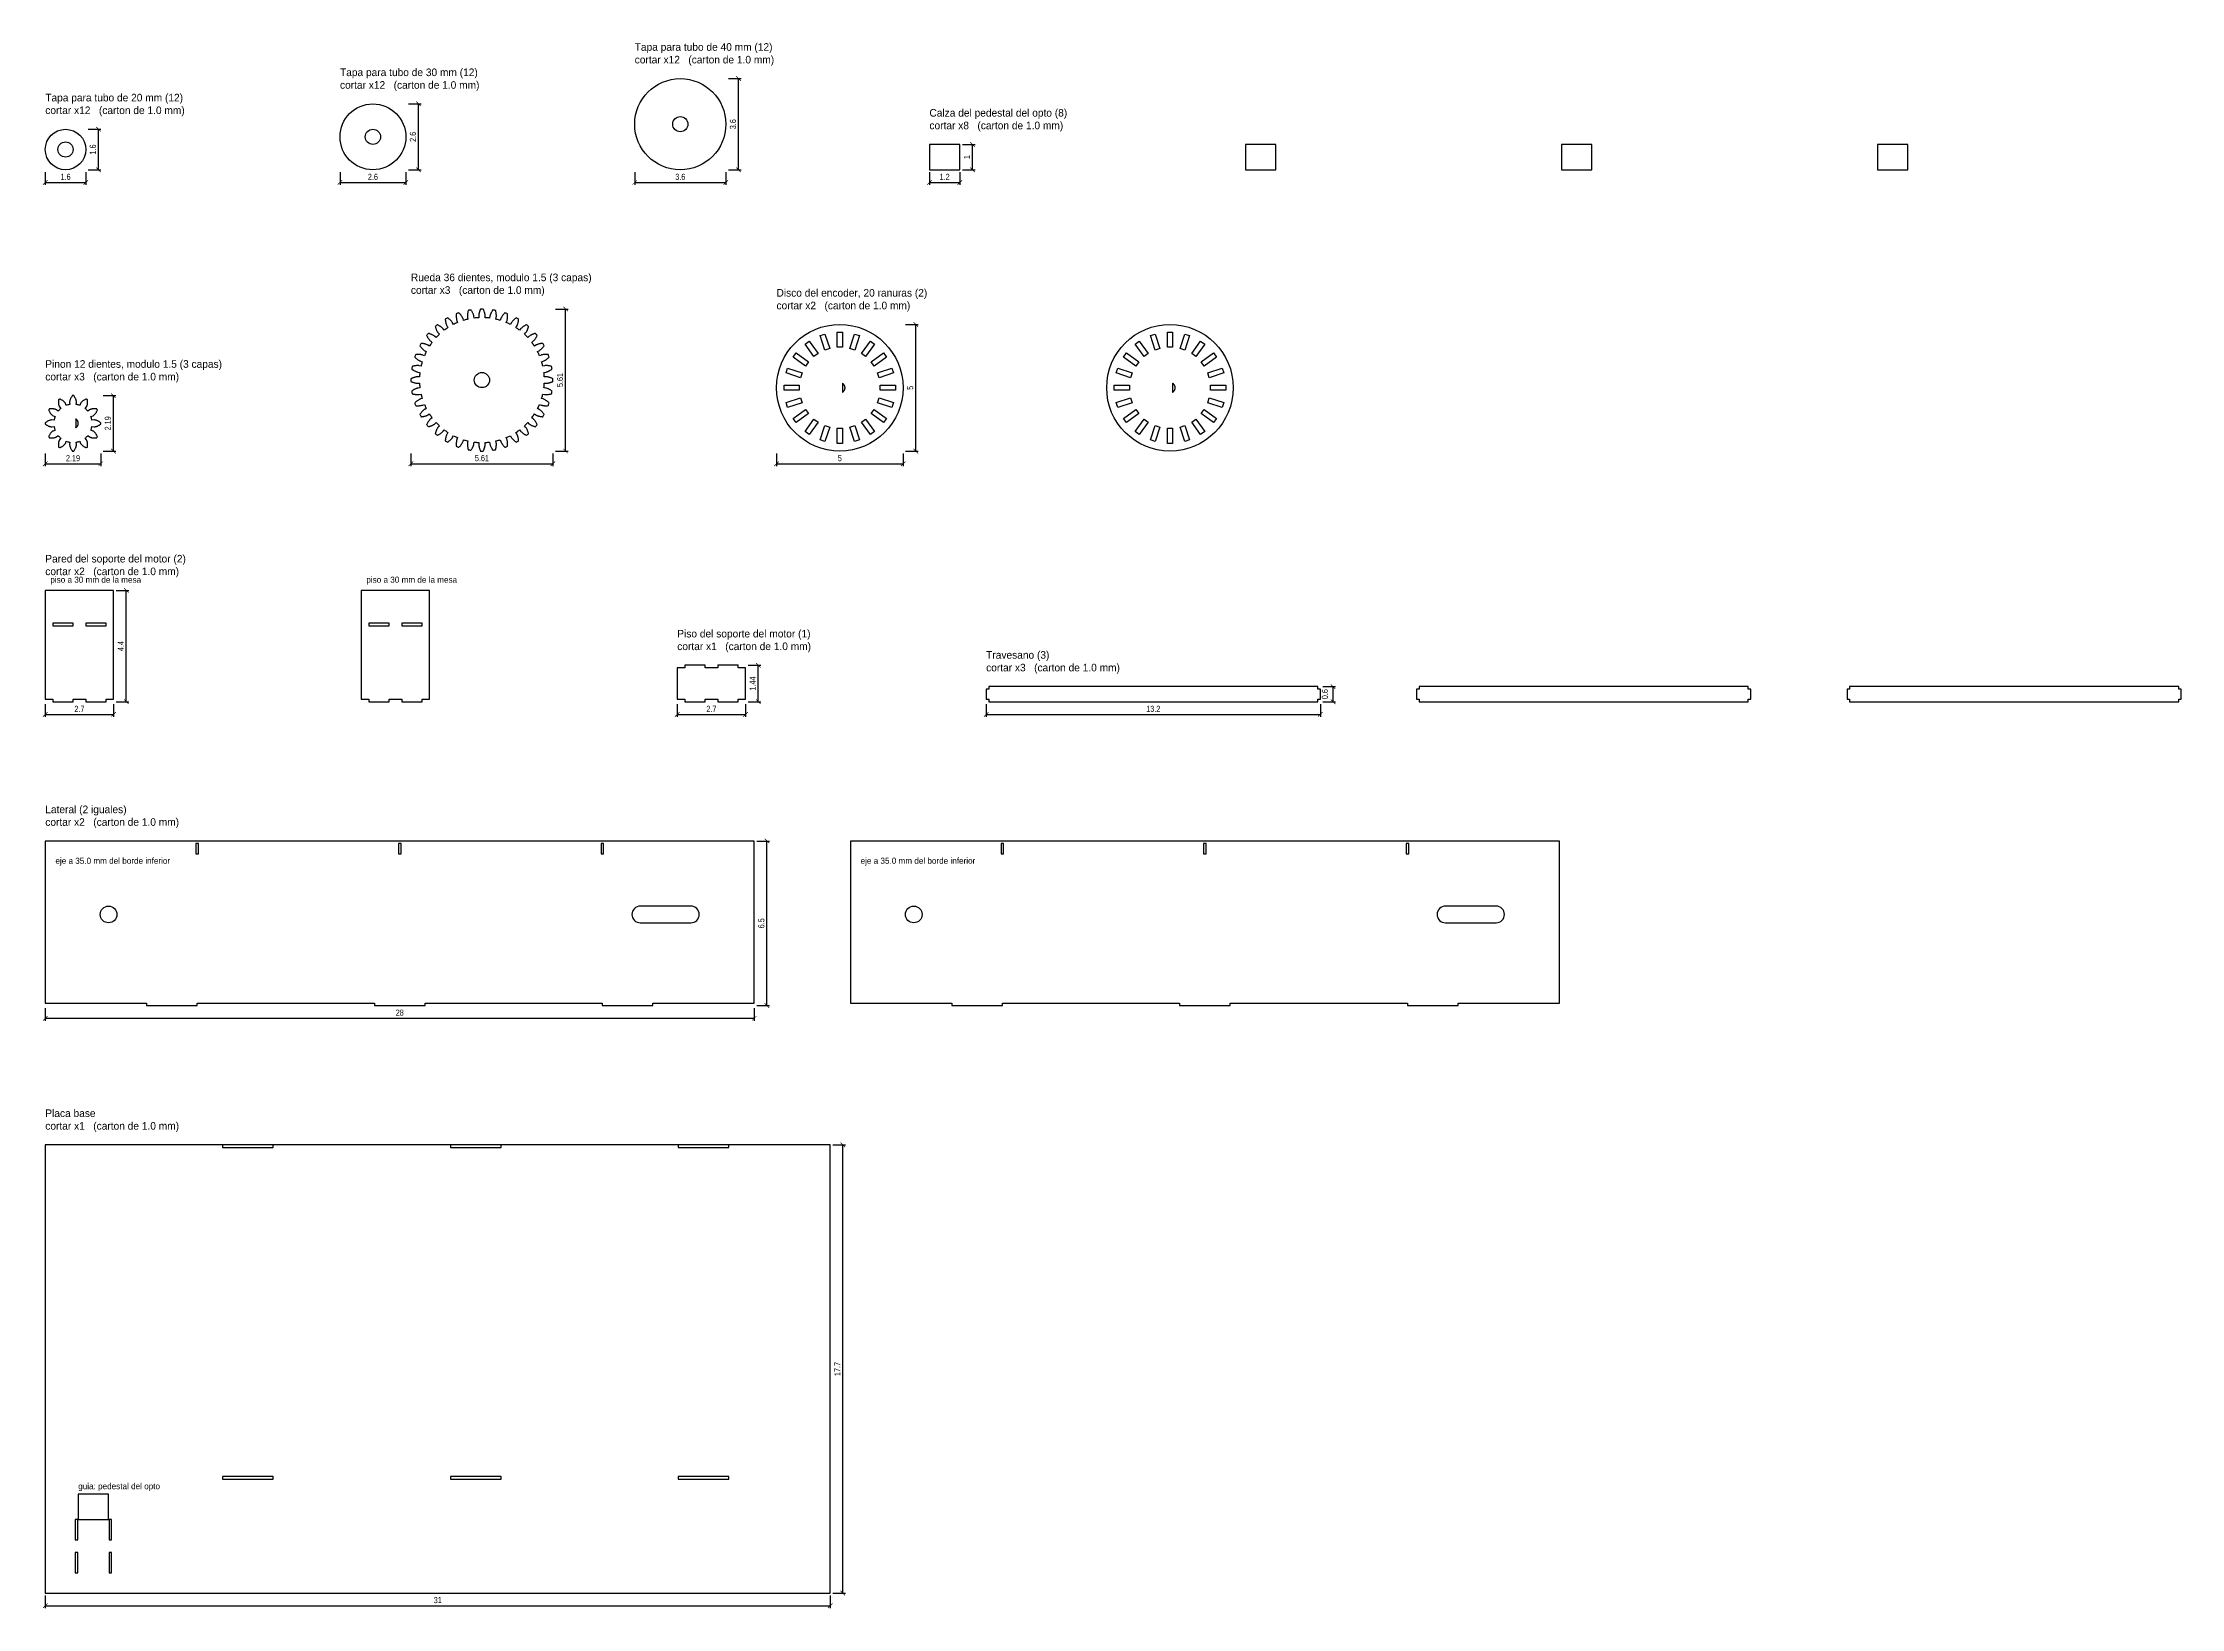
# Model space of a CAD drawing. Header units: centimetres. Extents: x 1.1 to 85.6, y 0.6 to 62.4.
import ezdxf

# ---------------------------------------------------------------- set-up
doc = ezdxf.new("R2010")
doc.units = ezdxf.units.CM
doc.layers.add('CORTE', color=1, linetype='Continuous')
doc.layers.add('ETIQUETA', color=5, linetype='Continuous')
doc.styles.add('OpenSansCondensed-Light', font='OpenSansCondensed-Light.ttf')
doc.dimstyles.new('EZDXF', dxfattribs={"dimtxt": 0.25, "dimasz": 0.175, "dimexe": 0.375, "dimexo": 0.125, "dimgap": 0.1, "dimtad": 1, "dimlfac": 100, "dimzin": 12, "dimdsep": 46, "dimtxsty": 'OpenSansCondensed-Light', "dimblk": 'ARCHTICK', "dimcen": 2.5, "dimazin": 3, "dimtfac": 0.5, "dimtmove": 2, "dimatfit": 3, "dimarcsym": 0})

msp = doc.modelspace()

# ---------------------------------------------------------------- texts
at = {"layer": 'ETIQUETA'}
for s, height, p in [('Tapa para tubo de 40 mm (12)', 0.3, (24.48, 62.11)), ('cortar x12   (carton de 1.0 mm)', 0.3, (24.48, 61.61)), ('Tapa para tubo de 30 mm (12)', 0.3, (12.84, 61.11)), ('cortar x12   (carton de 1.0 mm)', 0.3, (12.84, 60.61)), ('Tapa para tubo de 20 mm (12)', 0.3, (1.2, 60.11)), ('cortar x12   (carton de 1.0 mm)', 0.3, (1.2, 59.61)), ('cortar x8   (carton de 1.0 mm)', 0.3, (36.12, 59.01)), ('Calza del pedestal del opto (8)', 0.3, (36.12, 59.51)), ('Rueda 36 dientes, modulo 1.5 (3 capas)', 0.3, (15.64, 53.01)), ('cortar x3   (carton de 1.0 mm)', 0.3, (15.64, 52.51)), ('Disco del encoder, 20 ranuras (2)', 0.3, (30.08, 52.4)), ('cortar x2   (carton de 1.0 mm)', 0.3, (30.08, 51.9)), ('Pinon 12 dientes, modulo 1.5 (3 capas)', 0.3, (1.2, 49.59)), ('cortar x3   (carton de 1.0 mm)', 0.3, (1.2, 49.09)), ('cortar x2   (carton de 1.0 mm)', 0.3, (1.2, 41.4)), ('Pared del soporte del motor (2)', 0.3, (1.2, 41.9)), ('piso a 30 mm de la mesa', 0.24, (1.4, 41.1)), ('piso a 30 mm de la mesa', 0.24, (13.88, 41.1)), ('Piso del soporte del motor (1)', 0.3, (26.16, 38.94)), ('cortar x1   (carton de 1.0 mm)', 0.3, (26.16, 38.44)), ('Travesano (3)', 0.3, (38.36, 38.1)), ('cortar x3   (carton de 1.0 mm)', 0.3, (38.36, 37.6)), ('Lateral (2 iguales)', 0.3, (1.2, 32)), ('cortar x2   (carton de 1.0 mm)', 0.3, (1.2, 31.5)), ('eje a 35.0 mm del borde inferior', 0.24, (1.6, 30)), ('eje a 35.0 mm del borde inferior', 0.24, (33.4, 30)), ('Placa base', 0.3, (1.2, 20)), ('cortar x1   (carton de 1.0 mm)', 0.3, (1.2, 19.5)), ('guia: pedestal del opto', 0.24, (2.5, 5.3))]:
    msp.add_text(s, height=height, dxfattribs=at).set_placement(p)

# ---------------------------------------------------------------- blocks, each defined once
blk = doc.blocks.new('_ARCHTICK')
at = {"color": 0, "linetype": 'ByBlock', "const_width": 0.15}
blk.add_lwpolyline([(-0.5, -0.5), (0.5, 0.5)], dxfattribs=at)

# ---------------------------------------------------------------- dimensions: what is measured, and where the dimension line sits
at = {"layer": 'ETIQUETA'}
for base, p1, p2 in [((28.58, 57.41), (28.08, 57.41), (28.08, 61.01)), ((15.94, 57.41), (15.44, 57.41), (15.44, 60.01)), ((3.3, 57.41), (2.8, 57.41), (2.8, 59.01)), ((37.82, 57.41), (37.32, 57.41), (37.32, 58.41)), ((21.75, 46.3), (21.25, 46.3), (21.25, 51.91)), ((35.58, 46.3), (35.08, 46.3), (35.08, 51.3)), ((3.89, 46.3), (3.39, 46.3), (3.39, 48.49)), ((4.4, 36.4), (3.9, 36.4), (3.9, 40.8)), ((29.36, 36.4), (28.86, 36.4), (28.86, 37.84)), ((52.06, 36.4), (51.56, 36.4), (51.56, 37)), ((29.7, 24.4), (29.2, 24.4), (29.2, 30.9)), ((32.7, 1.2), (32.2, 1.2), (32.2, 18.9))]:
    msp.add_linear_dim(base=base, p1=p1, p2=p2, angle=90, dimstyle='EZDXF', override={"dimtxt": 0.24, "dimasz": 0.18, "dimexe": 0.1, "dimexo": 0.1, "dimdec": 2, "dimlfac": 1, "dimzin": 8}, dxfattribs=at).render()
for base, p1, p2 in [((1.2, 56.91), (1.2, 57.41), (2.8, 57.41)), ((12.84, 56.91), (12.84, 57.41), (15.44, 57.41)), ((24.48, 56.91), (24.48, 57.41), (28.08, 57.41)), ((36.12, 56.91), (36.12, 57.41), (37.32, 57.41)), ((1.2, 45.8), (1.2, 46.3), (3.39, 46.3)), ((15.64, 45.8), (15.64, 46.3), (21.25, 46.3)), ((30.08, 45.8), (30.08, 46.3), (35.08, 46.3)), ((1.2, 35.9), (1.2, 36.4), (3.9, 36.4)), ((26.16, 35.9), (26.16, 36.4), (28.86, 36.4)), ((38.36, 35.9), (38.36, 36.4), (51.56, 36.4)), ((1.2, 23.9), (1.2, 24.4), (29.2, 24.4)), ((1.2, 0.7), (1.2, 1.2), (32.2, 1.2))]:
    msp.add_linear_dim(base=base, p1=p1, p2=p2, dimstyle='EZDXF', override={"dimtxt": 0.24, "dimasz": 0.18, "dimexe": 0.1, "dimexo": 0.1, "dimdec": 2, "dimlfac": 1, "dimzin": 8}, dxfattribs=at).render()

# ---------------------------------------------------------------- linework, layer by layer
at = {"layer": 'CORTE'}
for points in [[(36.12, 57.41), (37.32, 57.41), (37.32, 58.41), (36.12, 58.41)], [(48.6, 57.41), (49.8, 57.41), (49.8, 58.41), (48.6, 58.41)], [(61.08, 57.41), (62.28, 57.41), (62.28, 58.41), (61.08, 58.41)], [(73.56, 57.41), (74.76, 57.41), (74.76, 58.41), (73.56, 58.41)], [(20.979, 48.977), (20.998, 48.977), (21.017, 48.979), (21.037, 48.982), (21.056, 48.985), (21.075, 48.99), (21.095, 48.994), (21.114, 49), (21.133, 49.005), (21.153, 49.012), (21.172, 49.018), (21.191, 49.026), (21.211, 49.033), (21.23, 49.041), (21.249, 49.05), (21.25, 49.077), (21.25, 49.105), (21.25, 49.133), (21.249, 49.16), (21.23, 49.169), (21.211, 49.177), (21.191, 49.184), (21.172, 49.192), (21.153, 49.198), (21.133, 49.205), (21.114, 49.21), (21.095, 49.216), (21.075, 49.22), (21.056, 49.225), (21.037, 49.228), (21.017, 49.231), (20.998, 49.233), (20.979, 49.233), (20.909, 49.23), (20.907, 49.266), (20.905, 49.302), (20.901, 49.338), (20.898, 49.374), (20.894, 49.41), (20.963, 49.419), (20.982, 49.423), (21, 49.428), (21.019, 49.434), (21.037, 49.441), (21.055, 49.448), (21.074, 49.456), (21.092, 49.465), (21.11, 49.474), (21.128, 49.483), (21.146, 49.493), (21.164, 49.504), (21.181, 49.515), (21.199, 49.526), (21.216, 49.538), (21.212, 49.565), (21.207, 49.592), (21.202, 49.619), (21.197, 49.646), (21.177, 49.651), (21.156, 49.656), (21.136, 49.66), (21.116, 49.664), (21.095, 49.667), (21.075, 49.67), (21.055, 49.672), (21.035, 49.674), (21.015, 49.675), (20.996, 49.676), (20.976, 49.676), (20.956, 49.676), (20.937, 49.674), (20.918, 49.671), (20.85, 49.656), (20.842, 49.691), (20.833, 49.726), (20.824, 49.761), (20.814, 49.796), (20.803, 49.831), (20.87, 49.851), (20.888, 49.858), (20.905, 49.867), (20.922, 49.876), (20.939, 49.886), (20.956, 49.896), (20.973, 49.907), (20.989, 49.919), (21.005, 49.931), (21.021, 49.943), (21.037, 49.956), (21.053, 49.97), (21.069, 49.984), (21.084, 49.998), (21.099, 50.012), (21.09, 50.038), (21.081, 50.064), (21.071, 50.09), (21.061, 50.116), (21.04, 50.117), (21.019, 50.118), (20.999, 50.119), (20.978, 50.119), (20.958, 50.119), (20.937, 50.118), (20.917, 50.117), (20.897, 50.115), (20.877, 50.113), (20.858, 50.11), (20.838, 50.107), (20.819, 50.103), (20.8, 50.098), (20.782, 50.092), (20.718, 50.065), (20.704, 50.098), (20.689, 50.131), (20.674, 50.164), (20.658, 50.197), (20.642, 50.229), (20.704, 50.261), (20.72, 50.271), (20.736, 50.282), (20.751, 50.294), (20.766, 50.307), (20.781, 50.32), (20.795, 50.334), (20.809, 50.348), (20.823, 50.363), (20.837, 50.378), (20.85, 50.394), (20.863, 50.409), (20.876, 50.426), (20.889, 50.442), (20.901, 50.459), (20.888, 50.483), (20.874, 50.508), (20.86, 50.531), (20.846, 50.555), (20.825, 50.553), (20.804, 50.55), (20.784, 50.547), (20.763, 50.544), (20.743, 50.54), (20.723, 50.535), (20.704, 50.531), (20.684, 50.526), (20.665, 50.52), (20.646, 50.514), (20.628, 50.507), (20.61, 50.5), (20.592, 50.492), (20.575, 50.483), (20.517, 50.445), (20.497, 50.476), (20.477, 50.505), (20.456, 50.535), (20.435, 50.564), (20.413, 50.593), (20.469, 50.635), (20.483, 50.648), (20.496, 50.662), (20.509, 50.677), (20.522, 50.692), (20.534, 50.707), (20.546, 50.723), (20.557, 50.74), (20.568, 50.757), (20.579, 50.774), (20.59, 50.792), (20.6, 50.81), (20.61, 50.828), (20.62, 50.846), (20.629, 50.865), (20.611, 50.887), (20.594, 50.908), (20.576, 50.929), (20.558, 50.95), (20.538, 50.944), (20.518, 50.938), (20.498, 50.931), (20.478, 50.924), (20.459, 50.917), (20.44, 50.909), (20.422, 50.901), (20.404, 50.893), (20.386, 50.884), (20.368, 50.875), (20.351, 50.865), (20.335, 50.855), (20.319, 50.844), (20.304, 50.832), (20.253, 50.785), (20.228, 50.811), (20.203, 50.837), (20.177, 50.863), (20.151, 50.888), (20.125, 50.913), (20.172, 50.964), (20.184, 50.979), (20.195, 50.995), (20.205, 51.011), (20.215, 51.028), (20.224, 51.046), (20.233, 51.064), (20.241, 51.082), (20.249, 51.1), (20.257, 51.119), (20.264, 51.138), (20.271, 51.158), (20.278, 51.178), (20.284, 51.198), (20.29, 51.218), (20.269, 51.236), (20.248, 51.254), (20.227, 51.271), (20.205, 51.289), (20.186, 51.28), (20.168, 51.27), (20.15, 51.26), (20.132, 51.25), (20.114, 51.239), (20.097, 51.228), (20.08, 51.217), (20.063, 51.206), (20.047, 51.194), (20.032, 51.182), (20.017, 51.169), (20.002, 51.156), (19.988, 51.143), (19.975, 51.129), (19.933, 51.073), (19.904, 51.095), (19.875, 51.116), (19.845, 51.137), (19.816, 51.157), (19.785, 51.177), (19.823, 51.235), (19.832, 51.252), (19.84, 51.27), (19.847, 51.288), (19.854, 51.306), (19.86, 51.325), (19.866, 51.344), (19.871, 51.364), (19.875, 51.383), (19.88, 51.403), (19.884, 51.423), (19.887, 51.444), (19.89, 51.464), (19.893, 51.485), (19.895, 51.506), (19.871, 51.52), (19.848, 51.534), (19.823, 51.548), (19.799, 51.561), (19.782, 51.549), (19.766, 51.536), (19.749, 51.523), (19.734, 51.51), (19.718, 51.497), (19.703, 51.483), (19.688, 51.469), (19.674, 51.455), (19.66, 51.441), (19.647, 51.426), (19.634, 51.411), (19.622, 51.396), (19.611, 51.38), (19.601, 51.364), (19.569, 51.302), (19.537, 51.318), (19.504, 51.334), (19.471, 51.349), (19.438, 51.364), (19.405, 51.378), (19.432, 51.442), (19.438, 51.46), (19.443, 51.479), (19.447, 51.498), (19.45, 51.518), (19.453, 51.537), (19.455, 51.557), (19.457, 51.577), (19.458, 51.597), (19.459, 51.618), (19.459, 51.638), (19.459, 51.659), (19.458, 51.679), (19.457, 51.7), (19.456, 51.721), (19.43, 51.731), (19.404, 51.741), (19.378, 51.75), (19.352, 51.759), (19.338, 51.744), (19.324, 51.729), (19.31, 51.713), (19.296, 51.697), (19.283, 51.681), (19.271, 51.665), (19.259, 51.649), (19.247, 51.633), (19.236, 51.616), (19.226, 51.599), (19.216, 51.582), (19.207, 51.565), (19.198, 51.548), (19.191, 51.53), (19.171, 51.463), (19.136, 51.474), (19.101, 51.484), (19.066, 51.493), (19.031, 51.502), (18.996, 51.51), (19.011, 51.578), (19.014, 51.597), (19.016, 51.616), (19.016, 51.636), (19.016, 51.656), (19.015, 51.675), (19.014, 51.695), (19.012, 51.715), (19.01, 51.735), (19.007, 51.755), (19.004, 51.776), (19, 51.796), (18.996, 51.816), (18.991, 51.837), (18.986, 51.857), (18.959, 51.862), (18.932, 51.867), (18.905, 51.872), (18.878, 51.876), (18.866, 51.859), (18.855, 51.841), (18.844, 51.824), (18.833, 51.806), (18.823, 51.788), (18.814, 51.77), (18.805, 51.752), (18.796, 51.734), (18.788, 51.715), (18.781, 51.697), (18.774, 51.679), (18.768, 51.66), (18.763, 51.642), (18.759, 51.623), (18.75, 51.554), (18.714, 51.558), (18.678, 51.561), (18.642, 51.565), (18.606, 51.567), (18.57, 51.569), (18.573, 51.639), (18.573, 51.658), (18.571, 51.677), (18.568, 51.697), (18.565, 51.716), (18.56, 51.735), (18.556, 51.755), (18.55, 51.774), (18.545, 51.793), (18.538, 51.813), (18.532, 51.832), (18.524, 51.851), (18.517, 51.871), (18.509, 51.89), (18.5, 51.909), (18.473, 51.91), (18.445, 51.91), (18.417, 51.91), (18.39, 51.909), (18.381, 51.89), (18.373, 51.871), (18.366, 51.851), (18.358, 51.832), (18.352, 51.813), (18.345, 51.793), (18.34, 51.774), (18.334, 51.755), (18.33, 51.735), (18.325, 51.716), (18.322, 51.697), (18.319, 51.677), (18.317, 51.658), (18.317, 51.639), (18.32, 51.569), (18.284, 51.567), (18.248, 51.565), (18.212, 51.561), (18.176, 51.558), (18.14, 51.554), (18.131, 51.623), (18.127, 51.642), (18.122, 51.66), (18.116, 51.679), (18.109, 51.697), (18.102, 51.715), (18.094, 51.734), (18.085, 51.752), (18.076, 51.77), (18.067, 51.788), (18.057, 51.806), (18.046, 51.824), (18.035, 51.841), (18.024, 51.859), (18.012, 51.876), (17.985, 51.872), (17.958, 51.867), (17.931, 51.862), (17.904, 51.857), (17.899, 51.837), (17.894, 51.816), (17.89, 51.796), (17.886, 51.776), (17.883, 51.755), (17.88, 51.735), (17.878, 51.715), (17.876, 51.695), (17.875, 51.675), (17.874, 51.656), (17.874, 51.636), (17.874, 51.616), (17.876, 51.597), (17.879, 51.578), (17.894, 51.51), (17.859, 51.502), (17.824, 51.493), (17.789, 51.484), (17.754, 51.474), (17.719, 51.463), (17.699, 51.53), (17.692, 51.548), (17.683, 51.565), (17.674, 51.582), (17.664, 51.599), (17.654, 51.616), (17.643, 51.633), (17.631, 51.649), (17.619, 51.665), (17.607, 51.681), (17.594, 51.697), (17.58, 51.713), (17.566, 51.729), (17.552, 51.744), (17.538, 51.759), (17.512, 51.75), (17.486, 51.741), (17.46, 51.731), (17.434, 51.721), (17.433, 51.7), (17.432, 51.679), (17.431, 51.659), (17.431, 51.638), (17.431, 51.618), (17.432, 51.597), (17.433, 51.577), (17.435, 51.557), (17.437, 51.537), (17.44, 51.518), (17.443, 51.498), (17.447, 51.479), (17.452, 51.46), (17.458, 51.442), (17.485, 51.378), (17.452, 51.364), (17.419, 51.349), (17.386, 51.334), (17.353, 51.318), (17.321, 51.302), (17.289, 51.364), (17.279, 51.38), (17.268, 51.396), (17.256, 51.411), (17.243, 51.426), (17.23, 51.441), (17.216, 51.455), (17.202, 51.469), (17.187, 51.483), (17.172, 51.497), (17.156, 51.51), (17.141, 51.523), (17.124, 51.536), (17.108, 51.549), (17.091, 51.561), (17.067, 51.548), (17.043, 51.534), (17.019, 51.52), (16.995, 51.506), (16.997, 51.485), (17, 51.464), (17.003, 51.444), (17.006, 51.423), (17.01, 51.403), (17.015, 51.383), (17.019, 51.364), (17.024, 51.344), (17.03, 51.325), (17.036, 51.306), (17.043, 51.288), (17.05, 51.27), (17.058, 51.252), (17.067, 51.235), (17.105, 51.177), (17.074, 51.157), (17.045, 51.137), (17.015, 51.116), (16.986, 51.095), (16.957, 51.073), (16.915, 51.129), (16.902, 51.143), (16.888, 51.156), (16.873, 51.169), (16.858, 51.182), (16.843, 51.194), (16.827, 51.206), (16.81, 51.217), (16.793, 51.228), (16.776, 51.239), (16.758, 51.25), (16.74, 51.26), (16.722, 51.27), (16.704, 51.28), (16.685, 51.289), (16.663, 51.271), (16.642, 51.254), (16.621, 51.236), (16.6, 51.218), (16.606, 51.198), (16.612, 51.178), (16.619, 51.158), (16.626, 51.138), (16.633, 51.119), (16.641, 51.1), (16.649, 51.082), (16.657, 51.064), (16.666, 51.046), (16.675, 51.028), (16.685, 51.011), (16.695, 50.995), (16.706, 50.979), (16.718, 50.964), (16.765, 50.913), (16.739, 50.888), (16.713, 50.863), (16.687, 50.837), (16.662, 50.811), (16.637, 50.785), (16.586, 50.832), (16.571, 50.844), (16.555, 50.855), (16.539, 50.865), (16.522, 50.875), (16.504, 50.884), (16.486, 50.893), (16.468, 50.901), (16.45, 50.909), (16.431, 50.917), (16.412, 50.924), (16.392, 50.931), (16.372, 50.938), (16.352, 50.944), (16.332, 50.95), (16.314, 50.929), (16.296, 50.908), (16.279, 50.887), (16.261, 50.865), (16.27, 50.846), (16.28, 50.828), (16.29, 50.81), (16.3, 50.792), (16.311, 50.774), (16.322, 50.757), (16.333, 50.74), (16.344, 50.723), (16.356, 50.707), (16.368, 50.692), (16.381, 50.677), (16.394, 50.662), (16.407, 50.648), (16.421, 50.635), (16.477, 50.593), (16.455, 50.564), (16.434, 50.535), (16.413, 50.505), (16.393, 50.476), (16.373, 50.445), (16.315, 50.483), (16.298, 50.492), (16.28, 50.5), (16.262, 50.507), (16.244, 50.514), (16.225, 50.52), (16.206, 50.526), (16.186, 50.531), (16.167, 50.535), (16.147, 50.54), (16.127, 50.544), (16.106, 50.547), (16.086, 50.55), (16.065, 50.553), (16.044, 50.555), (16.03, 50.531), (16.016, 50.508), (16.002, 50.483), (15.989, 50.459), (16.001, 50.442), (16.014, 50.426), (16.027, 50.409), (16.04, 50.394), (16.053, 50.378), (16.067, 50.363), (16.081, 50.348), (16.095, 50.334), (16.109, 50.32), (16.124, 50.307), (16.139, 50.294), (16.154, 50.282), (16.17, 50.271), (16.186, 50.261), (16.248, 50.229), (16.232, 50.197), (16.216, 50.164), (16.201, 50.131), (16.186, 50.098), (16.172, 50.065), (16.108, 50.092), (16.09, 50.098), (16.071, 50.103), (16.052, 50.107), (16.032, 50.11), (16.013, 50.113), (15.993, 50.115), (15.973, 50.117), (15.953, 50.118), (15.932, 50.119), (15.912, 50.119), (15.891, 50.119), (15.871, 50.118), (15.85, 50.117), (15.829, 50.116), (15.819, 50.09), (15.809, 50.064), (15.8, 50.038), (15.791, 50.012), (15.806, 49.998), (15.821, 49.984), (15.837, 49.97), (15.853, 49.956), (15.869, 49.943), (15.885, 49.931), (15.901, 49.919), (15.917, 49.907), (15.934, 49.896), (15.951, 49.886), (15.968, 49.876), (15.985, 49.867), (16.002, 49.858), (16.02, 49.851), (16.087, 49.831), (16.076, 49.796), (16.066, 49.761), (16.057, 49.726), (16.048, 49.691), (16.04, 49.656), (15.972, 49.671), (15.953, 49.674), (15.934, 49.676), (15.914, 49.676), (15.894, 49.676), (15.875, 49.675), (15.855, 49.674), (15.835, 49.672), (15.815, 49.67), (15.795, 49.667), (15.774, 49.664), (15.754, 49.66), (15.734, 49.656), (15.713, 49.651), (15.693, 49.646), (15.688, 49.619), (15.683, 49.592), (15.678, 49.565), (15.674, 49.538), (15.691, 49.526), (15.709, 49.515), (15.726, 49.504), (15.744, 49.493), (15.762, 49.483), (15.78, 49.474), (15.798, 49.465), (15.816, 49.456), (15.835, 49.448), (15.853, 49.441), (15.871, 49.434), (15.89, 49.428), (15.908, 49.423), (15.927, 49.419), (15.996, 49.41), (15.992, 49.374), (15.989, 49.338), (15.985, 49.302), (15.983, 49.266), (15.981, 49.23), (15.911, 49.233), (15.892, 49.233), (15.873, 49.231), (15.853, 49.228), (15.834, 49.225), (15.815, 49.22), (15.795, 49.216), (15.776, 49.21), (15.757, 49.205), (15.737, 49.198), (15.718, 49.192), (15.699, 49.184), (15.679, 49.177), (15.66, 49.169), (15.641, 49.16), (15.64, 49.133), (15.64, 49.105), (15.64, 49.077), (15.641, 49.05), (15.66, 49.041), (15.679, 49.033), (15.699, 49.026), (15.718, 49.018), (15.737, 49.012), (15.757, 49.005), (15.776, 49), (15.795, 48.994), (15.815, 48.99), (15.834, 48.985), (15.853, 48.982), (15.873, 48.979), (15.892, 48.977), (15.911, 48.977), (15.981, 48.98), (15.983, 48.944), (15.985, 48.908), (15.989, 48.872), (15.992, 48.836), (15.996, 48.8), (15.927, 48.791), (15.908, 48.787), (15.89, 48.782), (15.871, 48.776), (15.853, 48.769), (15.835, 48.762), (15.816, 48.754), (15.798, 48.745), (15.78, 48.736), (15.762, 48.727), (15.744, 48.717), (15.726, 48.706), (15.709, 48.695), (15.691, 48.684), (15.674, 48.672), (15.678, 48.645), (15.683, 48.618), (15.688, 48.591), (15.693, 48.564), (15.713, 48.559), (15.734, 48.554), (15.754, 48.55), (15.774, 48.546), (15.795, 48.543), (15.815, 48.54), (15.835, 48.538), (15.855, 48.536), (15.875, 48.535), (15.894, 48.534), (15.914, 48.534), (15.934, 48.534), (15.953, 48.536), (15.972, 48.539), (16.04, 48.554), (16.048, 48.519), (16.057, 48.484), (16.066, 48.449), (16.076, 48.414), (16.087, 48.379), (16.02, 48.359), (16.002, 48.352), (15.985, 48.343), (15.968, 48.334), (15.951, 48.324), (15.934, 48.314), (15.917, 48.303), (15.901, 48.291), (15.885, 48.279), (15.869, 48.267), (15.853, 48.254), (15.837, 48.24), (15.821, 48.226), (15.806, 48.212), (15.791, 48.198), (15.8, 48.172), (15.809, 48.146), (15.819, 48.12), (15.829, 48.094), (15.85, 48.093), (15.871, 48.092), (15.891, 48.091), (15.912, 48.091), (15.932, 48.091), (15.953, 48.092), (15.973, 48.093), (15.993, 48.095), (16.013, 48.097), (16.032, 48.1), (16.052, 48.103), (16.071, 48.107), (16.09, 48.112), (16.108, 48.118), (16.172, 48.145), (16.186, 48.112), (16.201, 48.079), (16.216, 48.046), (16.232, 48.013), (16.248, 47.981), (16.186, 47.949), (16.17, 47.939), (16.154, 47.928), (16.139, 47.916), (16.124, 47.903), (16.109, 47.89), (16.095, 47.876), (16.081, 47.862), (16.067, 47.847), (16.053, 47.832), (16.04, 47.816), (16.027, 47.801), (16.014, 47.784), (16.001, 47.768), (15.989, 47.751), (16.002, 47.727), (16.016, 47.703), (16.03, 47.679), (16.044, 47.655), (16.065, 47.657), (16.086, 47.66), (16.106, 47.663), (16.127, 47.666), (16.147, 47.67), (16.167, 47.675), (16.186, 47.679), (16.206, 47.684), (16.225, 47.69), (16.244, 47.696), (16.262, 47.703), (16.28, 47.71), (16.298, 47.718), (16.315, 47.727), (16.373, 47.765), (16.393, 47.734), (16.413, 47.705), (16.434, 47.675), (16.455, 47.646), (16.477, 47.617), (16.421, 47.575), (16.407, 47.562), (16.394, 47.548), (16.381, 47.533), (16.368, 47.518), (16.356, 47.503), (16.344, 47.487), (16.333, 47.47), (16.322, 47.453), (16.311, 47.436), (16.3, 47.418), (16.29, 47.4), (16.28, 47.382), (16.27, 47.364), (16.261, 47.345), (16.279, 47.323), (16.296, 47.302), (16.314, 47.281), (16.332, 47.26), (16.352, 47.266), (16.372, 47.272), (16.392, 47.279), (16.412, 47.286), (16.431, 47.293), (16.45, 47.301), (16.468, 47.309), (16.486, 47.317), (16.504, 47.326), (16.522, 47.335), (16.539, 47.345), (16.555, 47.355), (16.571, 47.366), (16.586, 47.378), (16.637, 47.425), (16.662, 47.399), (16.687, 47.373), (16.713, 47.347), (16.739, 47.322), (16.765, 47.297), (16.718, 47.246), (16.706, 47.231), (16.695, 47.215), (16.685, 47.199), (16.675, 47.182), (16.666, 47.164), (16.657, 47.146), (16.649, 47.128), (16.641, 47.11), (16.633, 47.091), (16.626, 47.072), (16.619, 47.052), (16.612, 47.032), (16.606, 47.012), (16.6, 46.992), (16.621, 46.974), (16.642, 46.956), (16.663, 46.939), (16.685, 46.921), (16.704, 46.93), (16.722, 46.94), (16.74, 46.95), (16.758, 46.96), (16.776, 46.971), (16.793, 46.982), (16.81, 46.993), (16.827, 47.004), (16.843, 47.016), (16.858, 47.028), (16.873, 47.041), (16.888, 47.054), (16.902, 47.067), (16.915, 47.081), (16.957, 47.137), (16.986, 47.115), (17.015, 47.094), (17.045, 47.073), (17.074, 47.053), (17.105, 47.033), (17.067, 46.975), (17.058, 46.958), (17.05, 46.94), (17.043, 46.922), (17.036, 46.904), (17.03, 46.885), (17.024, 46.866), (17.019, 46.846), (17.015, 46.827), (17.01, 46.807), (17.006, 46.787), (17.003, 46.766), (17, 46.746), (16.997, 46.725), (16.995, 46.704), (17.019, 46.69), (17.043, 46.676), (17.067, 46.662), (17.091, 46.649), (17.108, 46.661), (17.124, 46.674), (17.141, 46.687), (17.156, 46.7), (17.172, 46.713), (17.187, 46.727), (17.202, 46.741), (17.216, 46.755), (17.23, 46.769), (17.243, 46.784), (17.256, 46.799), (17.268, 46.814), (17.279, 46.83), (17.289, 46.846), (17.321, 46.908), (17.353, 46.892), (17.386, 46.876), (17.419, 46.861), (17.452, 46.846), (17.485, 46.832), (17.458, 46.768), (17.452, 46.75), (17.447, 46.731), (17.443, 46.712), (17.44, 46.692), (17.437, 46.673), (17.435, 46.653), (17.433, 46.633), (17.432, 46.613), (17.431, 46.592), (17.431, 46.572), (17.431, 46.551), (17.432, 46.531), (17.433, 46.51), (17.434, 46.489), (17.46, 46.479), (17.486, 46.469), (17.512, 46.46), (17.538, 46.451), (17.552, 46.466), (17.566, 46.481), (17.58, 46.497), (17.594, 46.513), (17.607, 46.529), (17.619, 46.545), (17.631, 46.561), (17.643, 46.577), (17.654, 46.594), (17.664, 46.611), (17.674, 46.628), (17.683, 46.645), (17.692, 46.662), (17.699, 46.68), (17.719, 46.747), (17.754, 46.736), (17.789, 46.726), (17.824, 46.717), (17.859, 46.708), (17.894, 46.7), (17.879, 46.632), (17.876, 46.613), (17.874, 46.594), (17.874, 46.574), (17.874, 46.554), (17.875, 46.535), (17.876, 46.515), (17.878, 46.495), (17.88, 46.475), (17.883, 46.455), (17.886, 46.434), (17.89, 46.414), (17.894, 46.394), (17.899, 46.373), (17.904, 46.353), (17.931, 46.348), (17.958, 46.343), (17.985, 46.338), (18.012, 46.334), (18.024, 46.351), (18.035, 46.369), (18.046, 46.386), (18.057, 46.404), (18.067, 46.422), (18.076, 46.44), (18.085, 46.458), (18.094, 46.476), (18.102, 46.495), (18.109, 46.513), (18.116, 46.531), (18.122, 46.55), (18.127, 46.568), (18.131, 46.587), (18.14, 46.656), (18.176, 46.652), (18.212, 46.649), (18.248, 46.645), (18.284, 46.643), (18.32, 46.641), (18.317, 46.571), (18.317, 46.552), (18.319, 46.533), (18.322, 46.513), (18.325, 46.494), (18.33, 46.475), (18.334, 46.455), (18.34, 46.436), (18.345, 46.417), (18.352, 46.397), (18.358, 46.378), (18.366, 46.359), (18.373, 46.339), (18.381, 46.32), (18.39, 46.301), (18.417, 46.3), (18.445, 46.3), (18.473, 46.3), (18.5, 46.301), (18.509, 46.32), (18.517, 46.339), (18.524, 46.359), (18.532, 46.378), (18.538, 46.397), (18.545, 46.417), (18.55, 46.436), (18.556, 46.455), (18.56, 46.475), (18.565, 46.494), (18.568, 46.513), (18.571, 46.533), (18.573, 46.552), (18.573, 46.571), (18.57, 46.641), (18.606, 46.643), (18.642, 46.645), (18.678, 46.649), (18.714, 46.652), (18.75, 46.656), (18.759, 46.587), (18.763, 46.568), (18.768, 46.55), (18.774, 46.531), (18.781, 46.513), (18.788, 46.495), (18.796, 46.476), (18.805, 46.458), (18.814, 46.44), (18.823, 46.422), (18.833, 46.404), (18.844, 46.386), (18.855, 46.369), (18.866, 46.351), (18.878, 46.334), (18.905, 46.338), (18.932, 46.343), (18.959, 46.348), (18.986, 46.353), (18.991, 46.373), (18.996, 46.394), (19, 46.414), (19.004, 46.434), (19.007, 46.455), (19.01, 46.475), (19.012, 46.495), (19.014, 46.515), (19.015, 46.535), (19.016, 46.554), (19.016, 46.574), (19.016, 46.594), (19.014, 46.613), (19.011, 46.632), (18.996, 46.7), (19.031, 46.708), (19.066, 46.717), (19.101, 46.726), (19.136, 46.736), (19.171, 46.747), (19.191, 46.68), (19.198, 46.662), (19.207, 46.645), (19.216, 46.628), (19.226, 46.611), (19.236, 46.594), (19.247, 46.577), (19.259, 46.561), (19.271, 46.545), (19.283, 46.529), (19.296, 46.513), (19.31, 46.497), (19.324, 46.481), (19.338, 46.466), (19.352, 46.451), (19.378, 46.46), (19.404, 46.469), (19.43, 46.479), (19.456, 46.489), (19.457, 46.51), (19.458, 46.531), (19.459, 46.551), (19.459, 46.572), (19.459, 46.592), (19.458, 46.613), (19.457, 46.633), (19.455, 46.653), (19.453, 46.673), (19.45, 46.692), (19.447, 46.712), (19.443, 46.731), (19.438, 46.75), (19.432, 46.768), (19.405, 46.832), (19.438, 46.846), (19.471, 46.861), (19.504, 46.876), (19.537, 46.892), (19.569, 46.908), (19.601, 46.846), (19.611, 46.83), (19.622, 46.814), (19.634, 46.799), (19.647, 46.784), (19.66, 46.769), (19.674, 46.755), (19.688, 46.741), (19.703, 46.727), (19.718, 46.713), (19.734, 46.7), (19.749, 46.687), (19.766, 46.674), (19.782, 46.661), (19.799, 46.649), (19.823, 46.662), (19.848, 46.676), (19.871, 46.69), (19.895, 46.704), (19.893, 46.725), (19.89, 46.746), (19.887, 46.766), (19.884, 46.787), (19.88, 46.807), (19.875, 46.827), (19.871, 46.846), (19.866, 46.866), (19.86, 46.885), (19.854, 46.904), (19.847, 46.922), (19.84, 46.94), (19.832, 46.958), (19.823, 46.975), (19.785, 47.033), (19.816, 47.053), (19.845, 47.073), (19.875, 47.094), (19.904, 47.115), (19.933, 47.137), (19.975, 47.081), (19.988, 47.067), (20.002, 47.054), (20.017, 47.041), (20.032, 47.028), (20.047, 47.016), (20.063, 47.004), (20.08, 46.993), (20.097, 46.982), (20.114, 46.971), (20.132, 46.96), (20.15, 46.95), (20.168, 46.94), (20.186, 46.93), (20.205, 46.921), (20.227, 46.939), (20.248, 46.956), (20.269, 46.974), (20.29, 46.992), (20.284, 47.012), (20.278, 47.032), (20.271, 47.052), (20.264, 47.072), (20.257, 47.091), (20.249, 47.11), (20.241, 47.128), (20.233, 47.146), (20.224, 47.164), (20.215, 47.182), (20.205, 47.199), (20.195, 47.215), (20.184, 47.231), (20.172, 47.246), (20.125, 47.297), (20.151, 47.322), (20.177, 47.347), (20.203, 47.373), (20.228, 47.399), (20.253, 47.425), (20.304, 47.378), (20.319, 47.366), (20.335, 47.355), (20.351, 47.345), (20.368, 47.335), (20.386, 47.326), (20.404, 47.317), (20.422, 47.309), (20.44, 47.301), (20.459, 47.293), (20.478, 47.286), (20.498, 47.279), (20.518, 47.272), (20.538, 47.266), (20.558, 47.26), (20.576, 47.281), (20.594, 47.302), (20.611, 47.323), (20.629, 47.345), (20.62, 47.364), (20.61, 47.382), (20.6, 47.4), (20.59, 47.418), (20.579, 47.436), (20.568, 47.453), (20.557, 47.47), (20.546, 47.487), (20.534, 47.503), (20.522, 47.518), (20.509, 47.533), (20.496, 47.548), (20.483, 47.562), (20.469, 47.575), (20.413, 47.617), (20.435, 47.646), (20.456, 47.675), (20.477, 47.705), (20.497, 47.734), (20.517, 47.765), (20.575, 47.727), (20.592, 47.718), (20.61, 47.71), (20.628, 47.703), (20.646, 47.696), (20.665, 47.69), (20.684, 47.684), (20.704, 47.679), (20.723, 47.675), (20.743, 47.67), (20.763, 47.666), (20.784, 47.663), (20.804, 47.66), (20.825, 47.657), (20.846, 47.655), (20.86, 47.679), (20.874, 47.703), (20.888, 47.727), (20.901, 47.751), (20.889, 47.768), (20.876, 47.784), (20.863, 47.801), (20.85, 47.816), (20.837, 47.832), (20.823, 47.847), (20.809, 47.862), (20.795, 47.876), (20.781, 47.89), (20.766, 47.903), (20.751, 47.916), (20.736, 47.928), (20.72, 47.939), (20.704, 47.949), (20.642, 47.981), (20.658, 48.013), (20.674, 48.046), (20.689, 48.079), (20.704, 48.112), (20.718, 48.145), (20.782, 48.118), (20.8, 48.112), (20.819, 48.107), (20.838, 48.103), (20.858, 48.1), (20.877, 48.097), (20.897, 48.095), (20.917, 48.093), (20.937, 48.092), (20.958, 48.091), (20.978, 48.091), (20.999, 48.091), (21.019, 48.092), (21.04, 48.093), (21.061, 48.094), (21.071, 48.12), (21.081, 48.146), (21.09, 48.172), (21.099, 48.198), (21.084, 48.212), (21.069, 48.226), (21.053, 48.24), (21.037, 48.254), (21.021, 48.267), (21.005, 48.279), (20.989, 48.291), (20.973, 48.303), (20.956, 48.314), (20.939, 48.324), (20.922, 48.334), (20.905, 48.343), (20.888, 48.352), (20.87, 48.359), (20.803, 48.379), (20.814, 48.414), (20.824, 48.449), (20.833, 48.484), (20.842, 48.519), (20.85, 48.554), (20.918, 48.539), (20.937, 48.536), (20.956, 48.534), (20.976, 48.534), (20.996, 48.534), (21.015, 48.535), (21.035, 48.536), (21.055, 48.538), (21.075, 48.54), (21.095, 48.543), (21.116, 48.546), (21.136, 48.55), (21.156, 48.554), (21.177, 48.559), (21.197, 48.564), (21.202, 48.591), (21.207, 48.618), (21.212, 48.645), (21.216, 48.672), (21.199, 48.684), (21.181, 48.695), (21.164, 48.706), (21.146, 48.717), (21.128, 48.727), (21.11, 48.736), (21.092, 48.745), (21.074, 48.754), (21.055, 48.762), (21.037, 48.769), (21.019, 48.776), (21, 48.782), (20.982, 48.787), (20.963, 48.791), (20.894, 48.8), (20.898, 48.836), (20.901, 48.872), (20.905, 48.908), (20.907, 48.944), (20.909, 48.98)], [(31.99, 50.291), (31.805, 50.861), (31.995, 50.923), (32.181, 50.353)], [(32.48, 50.4), (32.48, 51), (32.68, 51), (32.68, 50.4)], [(32.979, 50.353), (33.165, 50.923), (33.355, 50.861), (33.17, 50.291)], [(45.03, 50.291), (44.845, 50.861), (45.035, 50.923), (45.221, 50.353)], [(45.52, 50.4), (45.52, 51), (45.72, 51), (45.72, 50.4)], [(46.019, 50.353), (46.205, 50.923), (46.395, 50.861), (46.21, 50.291)], [(31.227, 49.66), (30.741, 50.012), (30.859, 50.174), (31.344, 49.821)], [(31.559, 50.036), (31.206, 50.521), (31.368, 50.639), (31.72, 50.153)], [(33.44, 50.153), (33.792, 50.639), (33.954, 50.521), (33.601, 50.036)], [(33.816, 49.821), (34.301, 50.174), (34.419, 50.012), (33.933, 49.66)], [(44.267, 49.66), (43.781, 50.012), (43.899, 50.174), (44.384, 49.821)], [(44.599, 50.036), (44.246, 50.521), (44.408, 50.639), (44.76, 50.153)], [(46.48, 50.153), (46.832, 50.639), (46.994, 50.521), (46.641, 50.036)], [(46.856, 49.821), (47.341, 50.174), (47.459, 50.012), (46.973, 49.66)], [(31.027, 49.199), (30.457, 49.385), (30.519, 49.575), (31.089, 49.39)], [(34.071, 49.39), (34.641, 49.575), (34.703, 49.385), (34.133, 49.199)], [(44.067, 49.199), (43.497, 49.385), (43.559, 49.575), (44.129, 49.39)], [(47.111, 49.39), (47.681, 49.575), (47.743, 49.385), (47.173, 49.199)], [(3.13, 47.262), (3.148, 47.261), (3.166, 47.263), (3.185, 47.266), (3.203, 47.27), (3.222, 47.276), (3.241, 47.283), (3.26, 47.29), (3.278, 47.299), (3.297, 47.308), (3.316, 47.318), (3.335, 47.33), (3.353, 47.342), (3.371, 47.355), (3.39, 47.368), (3.39, 47.382), (3.39, 47.395), (3.39, 47.408), (3.39, 47.422), (3.371, 47.435), (3.353, 47.448), (3.335, 47.46), (3.316, 47.472), (3.297, 47.482), (3.278, 47.491), (3.26, 47.5), (3.241, 47.507), (3.222, 47.514), (3.203, 47.52), (3.185, 47.524), (3.166, 47.527), (3.148, 47.529), (3.13, 47.528), (3.043, 47.515), (3.037, 47.545), (3.031, 47.576), (3.022, 47.606), (3.013, 47.636), (3.003, 47.665), (3.085, 47.697), (3.101, 47.706), (3.116, 47.716), (3.13, 47.728), (3.144, 47.741), (3.157, 47.756), (3.17, 47.771), (3.183, 47.786), (3.195, 47.803), (3.206, 47.821), (3.217, 47.839), (3.228, 47.858), (3.238, 47.878), (3.247, 47.898), (3.256, 47.919), (3.25, 47.931), (3.243, 47.943), (3.237, 47.954), (3.23, 47.965), (3.207, 47.968), (3.185, 47.97), (3.163, 47.971), (3.141, 47.972), (3.119, 47.971), (3.098, 47.97), (3.078, 47.968), (3.058, 47.965), (3.038, 47.962), (3.019, 47.957), (3.001, 47.952), (2.984, 47.945), (2.967, 47.937), (2.952, 47.928), (2.883, 47.873), (2.863, 47.896), (2.842, 47.919), (2.819, 47.942), (2.796, 47.963), (2.773, 47.983), (2.828, 48.052), (2.837, 48.067), (2.845, 48.084), (2.852, 48.101), (2.857, 48.119), (2.862, 48.138), (2.865, 48.158), (2.868, 48.178), (2.87, 48.198), (2.871, 48.219), (2.872, 48.241), (2.871, 48.263), (2.87, 48.285), (2.868, 48.307), (2.865, 48.33), (2.854, 48.337), (2.842, 48.343), (2.831, 48.35), (2.819, 48.356), (2.798, 48.347), (2.778, 48.338), (2.758, 48.328), (2.739, 48.317), (2.721, 48.306), (2.703, 48.295), (2.686, 48.283), (2.671, 48.27), (2.656, 48.257), (2.641, 48.244), (2.628, 48.23), (2.616, 48.216), (2.606, 48.201), (2.597, 48.185), (2.565, 48.103), (2.536, 48.113), (2.506, 48.122), (2.476, 48.131), (2.445, 48.137), (2.415, 48.143), (2.428, 48.23), (2.429, 48.248), (2.427, 48.266), (2.424, 48.285), (2.42, 48.303), (2.414, 48.322), (2.407, 48.341), (2.4, 48.36), (2.391, 48.378), (2.382, 48.397), (2.372, 48.416), (2.36, 48.435), (2.348, 48.453), (2.335, 48.471), (2.322, 48.49), (2.308, 48.49), (2.295, 48.49), (2.282, 48.49), (2.268, 48.49), (2.255, 48.471), (2.242, 48.453), (2.23, 48.435), (2.218, 48.416), (2.208, 48.397), (2.199, 48.378), (2.19, 48.36), (2.183, 48.341), (2.176, 48.322), (2.17, 48.303), (2.166, 48.285), (2.163, 48.266), (2.161, 48.248), (2.162, 48.23), (2.175, 48.143), (2.145, 48.137), (2.114, 48.131), (2.084, 48.122), (2.054, 48.113), (2.025, 48.103), (1.993, 48.185), (1.984, 48.201), (1.974, 48.216), (1.962, 48.23), (1.949, 48.244), (1.934, 48.257), (1.919, 48.27), (1.904, 48.283), (1.887, 48.295), (1.869, 48.306), (1.851, 48.317), (1.832, 48.328), (1.812, 48.338), (1.792, 48.347), (1.771, 48.356), (1.759, 48.35), (1.748, 48.343), (1.736, 48.337), (1.725, 48.33), (1.722, 48.307), (1.72, 48.285), (1.719, 48.263), (1.718, 48.241), (1.719, 48.219), (1.72, 48.198), (1.722, 48.178), (1.725, 48.158), (1.728, 48.138), (1.733, 48.119), (1.738, 48.101), (1.745, 48.084), (1.753, 48.067), (1.762, 48.052), (1.817, 47.983), (1.794, 47.963), (1.771, 47.942), (1.748, 47.919), (1.727, 47.896), (1.707, 47.873), (1.638, 47.928), (1.623, 47.937), (1.606, 47.945), (1.589, 47.952), (1.571, 47.957), (1.552, 47.962), (1.532, 47.965), (1.512, 47.968), (1.492, 47.97), (1.471, 47.971), (1.449, 47.972), (1.427, 47.971), (1.405, 47.97), (1.383, 47.968), (1.36, 47.965), (1.353, 47.954), (1.347, 47.943), (1.34, 47.931), (1.334, 47.919), (1.343, 47.898), (1.352, 47.878), (1.362, 47.858), (1.373, 47.839), (1.384, 47.821), (1.395, 47.803), (1.407, 47.786), (1.42, 47.771), (1.433, 47.756), (1.446, 47.741), (1.46, 47.728), (1.474, 47.716), (1.489, 47.706), (1.505, 47.697), (1.587, 47.665), (1.577, 47.636), (1.568, 47.606), (1.559, 47.576), (1.553, 47.545), (1.547, 47.515), (1.46, 47.528), (1.442, 47.529), (1.424, 47.527), (1.405, 47.524), (1.387, 47.52), (1.368, 47.514), (1.349, 47.507), (1.33, 47.5), (1.312, 47.491), (1.293, 47.482), (1.274, 47.472), (1.255, 47.46), (1.237, 47.448), (1.219, 47.435), (1.2, 47.422), (1.2, 47.408), (1.2, 47.395), (1.2, 47.382), (1.2, 47.368), (1.219, 47.355), (1.237, 47.342), (1.255, 47.33), (1.274, 47.318), (1.293, 47.308), (1.312, 47.299), (1.33, 47.29), (1.349, 47.283), (1.368, 47.276), (1.387, 47.27), (1.405, 47.266), (1.424, 47.263), (1.442, 47.261), (1.46, 47.262), (1.547, 47.275), (1.553, 47.245), (1.559, 47.214), (1.568, 47.184), (1.577, 47.154), (1.587, 47.125), (1.505, 47.093), (1.489, 47.084), (1.474, 47.074), (1.46, 47.062), (1.446, 47.049), (1.433, 47.034), (1.42, 47.019), (1.407, 47.004), (1.395, 46.987), (1.384, 46.969), (1.373, 46.951), (1.362, 46.932), (1.352, 46.912), (1.343, 46.892), (1.334, 46.871), (1.34, 46.859), (1.347, 46.847), (1.353, 46.836), (1.36, 46.825), (1.383, 46.822), (1.405, 46.82), (1.427, 46.819), (1.449, 46.818), (1.471, 46.819), (1.492, 46.82), (1.512, 46.822), (1.532, 46.825), (1.552, 46.828), (1.571, 46.833), (1.589, 46.838), (1.606, 46.845), (1.623, 46.853), (1.638, 46.862), (1.707, 46.917), (1.727, 46.894), (1.748, 46.871), (1.771, 46.848), (1.794, 46.827), (1.817, 46.807), (1.762, 46.738), (1.753, 46.723), (1.745, 46.706), (1.738, 46.689), (1.733, 46.671), (1.728, 46.652), (1.725, 46.632), (1.722, 46.612), (1.72, 46.592), (1.719, 46.571), (1.718, 46.549), (1.719, 46.527), (1.72, 46.505), (1.722, 46.483), (1.725, 46.46), (1.736, 46.453), (1.748, 46.447), (1.759, 46.44), (1.771, 46.434), (1.792, 46.443), (1.812, 46.452), (1.832, 46.462), (1.851, 46.473), (1.869, 46.484), (1.887, 46.495), (1.904, 46.507), (1.919, 46.52), (1.934, 46.533), (1.949, 46.546), (1.962, 46.56), (1.974, 46.574), (1.984, 46.589), (1.993, 46.605), (2.025, 46.687), (2.054, 46.677), (2.084, 46.668), (2.114, 46.659), (2.145, 46.653), (2.175, 46.647), (2.162, 46.56), (2.161, 46.542), (2.163, 46.524), (2.166, 46.505), (2.17, 46.487), (2.176, 46.468), (2.183, 46.449), (2.19, 46.43), (2.199, 46.412), (2.208, 46.393), (2.218, 46.374), (2.23, 46.355), (2.242, 46.337), (2.255, 46.319), (2.268, 46.3), (2.282, 46.3), (2.295, 46.3), (2.308, 46.3), (2.322, 46.3), (2.335, 46.319), (2.348, 46.337), (2.36, 46.355), (2.372, 46.374), (2.382, 46.393), (2.391, 46.412), (2.4, 46.43), (2.407, 46.449), (2.414, 46.468), (2.42, 46.487), (2.424, 46.505), (2.427, 46.524), (2.429, 46.542), (2.428, 46.56), (2.415, 46.647), (2.445, 46.653), (2.476, 46.659), (2.506, 46.668), (2.536, 46.677), (2.565, 46.687), (2.597, 46.605), (2.606, 46.589), (2.616, 46.574), (2.628, 46.56), (2.641, 46.546), (2.656, 46.533), (2.671, 46.52), (2.686, 46.507), (2.703, 46.495), (2.721, 46.484), (2.739, 46.473), (2.758, 46.462), (2.778, 46.452), (2.798, 46.443), (2.819, 46.434), (2.831, 46.44), (2.842, 46.447), (2.854, 46.453), (2.865, 46.46), (2.868, 46.483), (2.87, 46.505), (2.871, 46.527), (2.872, 46.549), (2.871, 46.571), (2.87, 46.592), (2.868, 46.612), (2.865, 46.632), (2.862, 46.652), (2.857, 46.671), (2.852, 46.689), (2.845, 46.706), (2.837, 46.723), (2.828, 46.738), (2.773, 46.807), (2.796, 46.827), (2.819, 46.848), (2.842, 46.871), (2.863, 46.894), (2.883, 46.917), (2.952, 46.862), (2.967, 46.853), (2.984, 46.845), (3.001, 46.838), (3.019, 46.833), (3.038, 46.828), (3.058, 46.825), (3.078, 46.822), (3.098, 46.82), (3.119, 46.819), (3.141, 46.818), (3.163, 46.819), (3.185, 46.82), (3.207, 46.822), (3.23, 46.825), (3.237, 46.836), (3.243, 46.847), (3.25, 46.859), (3.256, 46.871), (3.247, 46.892), (3.238, 46.912), (3.228, 46.932), (3.217, 46.951), (3.206, 46.969), (3.195, 46.987), (3.183, 47.004), (3.17, 47.019), (3.157, 47.034), (3.144, 47.049), (3.13, 47.062), (3.116, 47.074), (3.101, 47.084), (3.085, 47.093), (3.003, 47.125), (3.013, 47.154), (3.022, 47.184), (3.031, 47.214), (3.037, 47.245), (3.043, 47.275)], [(30.98, 48.7), (30.38, 48.7), (30.38, 48.9), (30.98, 48.9)], [(31.089, 48.21), (30.519, 48.025), (30.457, 48.215), (31.027, 48.401)], [(32.685, 48.624), (32.695, 48.63), (32.704, 48.637), (32.714, 48.645), (32.722, 48.652), (32.731, 48.661), (32.738, 48.67), (32.745, 48.679), (32.752, 48.689), (32.758, 48.699), (32.764, 48.709), (32.769, 48.72), (32.773, 48.731), (32.777, 48.742), (32.78, 48.753), (32.782, 48.765), (32.784, 48.777), (32.785, 48.788), (32.785, 48.8), (32.785, 48.812), (32.784, 48.823), (32.782, 48.835), (32.78, 48.847), (32.777, 48.858), (32.773, 48.869), (32.769, 48.88), (32.764, 48.891), (32.758, 48.901), (32.752, 48.911), (32.745, 48.921), (32.738, 48.93), (32.731, 48.939), (32.722, 48.948), (32.714, 48.955), (32.704, 48.963), (32.695, 48.97), (32.685, 48.976)], [(34.133, 48.401), (34.703, 48.215), (34.641, 48.025), (34.071, 48.21)], [(34.18, 48.9), (34.78, 48.9), (34.78, 48.7), (34.18, 48.7)], [(44.02, 48.7), (43.42, 48.7), (43.42, 48.9), (44.02, 48.9)], [(44.129, 48.21), (43.559, 48.025), (43.497, 48.215), (44.067, 48.401)], [(45.725, 48.624), (45.735, 48.63), (45.744, 48.637), (45.754, 48.645), (45.762, 48.652), (45.771, 48.661), (45.778, 48.67), (45.785, 48.679), (45.792, 48.689), (45.798, 48.699), (45.804, 48.709), (45.809, 48.72), (45.813, 48.731), (45.817, 48.742), (45.82, 48.753), (45.822, 48.765), (45.824, 48.777), (45.825, 48.788), (45.825, 48.8), (45.825, 48.812), (45.824, 48.823), (45.822, 48.835), (45.82, 48.847), (45.817, 48.858), (45.813, 48.869), (45.809, 48.88), (45.804, 48.891), (45.798, 48.901), (45.792, 48.911), (45.785, 48.921), (45.778, 48.93), (45.771, 48.939), (45.762, 48.948), (45.754, 48.955), (45.744, 48.963), (45.735, 48.97), (45.725, 48.976)], [(47.173, 48.401), (47.743, 48.215), (47.681, 48.025), (47.111, 48.21)], [(47.22, 48.9), (47.82, 48.9), (47.82, 48.7), (47.22, 48.7)], [(2.4, 47.219), (2.41, 47.225), (2.419, 47.232), (2.429, 47.24), (2.437, 47.247), (2.446, 47.256), (2.453, 47.265), (2.46, 47.274), (2.467, 47.284), (2.473, 47.294), (2.479, 47.304), (2.484, 47.315), (2.488, 47.326), (2.492, 47.337), (2.495, 47.348), (2.497, 47.36), (2.499, 47.372), (2.5, 47.383), (2.5, 47.395), (2.5, 47.407), (2.499, 47.418), (2.497, 47.43), (2.495, 47.442), (2.492, 47.453), (2.488, 47.464), (2.484, 47.475), (2.479, 47.486), (2.473, 47.496), (2.467, 47.506), (2.46, 47.516), (2.453, 47.525), (2.446, 47.534), (2.437, 47.543), (2.429, 47.55), (2.419, 47.558), (2.41, 47.565), (2.4, 47.571)], [(31.344, 47.779), (30.859, 47.426), (30.741, 47.588), (31.227, 47.94)], [(31.72, 47.447), (31.368, 46.961), (31.206, 47.079), (31.559, 47.564)], [(32.181, 47.247), (31.995, 46.677), (31.805, 46.739), (31.99, 47.309)], [(33.17, 47.309), (33.355, 46.739), (33.165, 46.677), (32.979, 47.247)], [(33.601, 47.564), (33.954, 47.079), (33.792, 46.961), (33.44, 47.447)], [(33.933, 47.94), (34.419, 47.588), (34.301, 47.426), (33.816, 47.779)], [(44.384, 47.779), (43.899, 47.426), (43.781, 47.588), (44.267, 47.94)], [(44.76, 47.447), (44.408, 46.961), (44.246, 47.079), (44.599, 47.564)], [(45.221, 47.247), (45.035, 46.677), (44.845, 46.739), (45.03, 47.309)], [(46.21, 47.309), (46.395, 46.739), (46.205, 46.677), (46.019, 47.247)], [(46.641, 47.564), (46.994, 47.079), (46.832, 46.961), (46.48, 47.447)], [(46.973, 47.94), (47.459, 47.588), (47.341, 47.426), (46.856, 47.779)], [(32.68, 47.2), (32.68, 46.6), (32.48, 46.6), (32.48, 47.2)], [(45.72, 47.2), (45.72, 46.6), (45.52, 46.6), (45.52, 47.2)], [(1.2, 36.5), (1.5, 36.5), (1.5, 36.4), (2.3, 36.4), (2.3, 36.5), (2.8, 36.5), (2.8, 36.4), (3.6, 36.4), (3.6, 36.5), (3.9, 36.5), (3.9, 40.8), (1.2, 40.8)], [(13.68, 36.5), (13.98, 36.5), (13.98, 36.4), (14.78, 36.4), (14.78, 36.5), (15.28, 36.5), (15.28, 36.4), (16.08, 36.4), (16.08, 36.5), (16.38, 36.5), (16.38, 40.8), (13.68, 40.8)], [(1.5, 39.4), (2.3, 39.4), (2.3, 39.5), (1.5, 39.5)], [(2.8, 39.4), (3.6, 39.4), (3.6, 39.5), (2.8, 39.5)], [(13.98, 39.4), (14.78, 39.4), (14.78, 39.5), (13.98, 39.5)], [(15.28, 39.4), (16.08, 39.4), (16.08, 39.5), (15.28, 39.5)], [(26.16, 36.5), (26.46, 36.5), (26.46, 36.4), (27.26, 36.4), (27.26, 36.5), (27.76, 36.5), (27.76, 36.4), (28.56, 36.4), (28.56, 36.5), (28.86, 36.5), (28.86, 37.74), (28.56, 37.74), (28.56, 37.84), (27.76, 37.84), (27.76, 37.74), (27.26, 37.74), (27.26, 37.84), (26.46, 37.84), (26.46, 37.74), (26.16, 37.74)], [(38.46, 36.4), (51.46, 36.4), (51.46, 36.5), (51.56, 36.5), (51.56, 36.9), (51.46, 36.9), (51.46, 37), (38.46, 37), (38.46, 36.9), (38.36, 36.9), (38.36, 36.5), (38.46, 36.5)], [(55.46, 36.4), (68.46, 36.4), (68.46, 36.5), (68.56, 36.5), (68.56, 36.9), (68.46, 36.9), (68.46, 37), (55.46, 37), (55.46, 36.9), (55.36, 36.9), (55.36, 36.5), (55.46, 36.5)], [(72.46, 36.4), (85.46, 36.4), (85.46, 36.5), (85.56, 36.5), (85.56, 36.9), (85.46, 36.9), (85.46, 37), (72.46, 37), (72.46, 36.9), (72.36, 36.9), (72.36, 36.5), (72.46, 36.5)], [(1.2, 24.5), (5.2, 24.5), (5.2, 24.4), (7.2, 24.4), (7.2, 24.5), (14.2, 24.5), (14.2, 24.4), (16.2, 24.4), (16.2, 24.5), (23.2, 24.5), (23.2, 24.4), (25.2, 24.4), (25.2, 24.5), (29.2, 24.5), (29.2, 30.9), (1.2, 30.9)], [(7.15, 30.4), (7.25, 30.4), (7.25, 30.8), (7.15, 30.8)], [(15.15, 30.4), (15.25, 30.4), (15.25, 30.8), (15.15, 30.8)], [(23.15, 30.4), (23.25, 30.4), (23.25, 30.8), (23.15, 30.8)], [(33, 24.5), (37, 24.5), (37, 24.4), (39, 24.4), (39, 24.5), (46, 24.5), (46, 24.4), (48, 24.4), (48, 24.5), (55, 24.5), (55, 24.4), (57, 24.4), (57, 24.5), (61, 24.5), (61, 30.9), (33, 30.9)], [(38.95, 30.4), (39.05, 30.4), (39.05, 30.8), (38.95, 30.8)], [(46.95, 30.4), (47.05, 30.4), (47.05, 30.8), (46.95, 30.8)], [(54.95, 30.4), (55.05, 30.4), (55.05, 30.8), (54.95, 30.8)], [(26.7, 27.67), (26.764, 27.676), (26.826, 27.695), (26.883, 27.726), (26.933, 27.767), (26.974, 27.817), (27.005, 27.874), (27.024, 27.936), (27.03, 28), (27.024, 28.064), (27.005, 28.126), (26.974, 28.183), (26.933, 28.233), (26.883, 28.274), (26.826, 28.305), (26.764, 28.324), (26.7, 28.33), (24.7, 28.33), (24.636, 28.324), (24.574, 28.305), (24.517, 28.274), (24.467, 28.233), (24.426, 28.183), (24.395, 28.126), (24.376, 28.064), (24.37, 28), (24.376, 27.936), (24.395, 27.874), (24.426, 27.817), (24.467, 27.767), (24.517, 27.726), (24.574, 27.695), (24.636, 27.676), (24.7, 27.67)], [(58.5, 27.67), (58.564, 27.676), (58.626, 27.695), (58.683, 27.726), (58.733, 27.767), (58.774, 27.817), (58.805, 27.874), (58.824, 27.936), (58.83, 28), (58.824, 28.064), (58.805, 28.126), (58.774, 28.183), (58.733, 28.233), (58.683, 28.274), (58.626, 28.305), (58.564, 28.324), (58.5, 28.33), (56.5, 28.33), (56.436, 28.324), (56.374, 28.305), (56.317, 28.274), (56.267, 28.233), (56.226, 28.183), (56.195, 28.126), (56.176, 28.064), (56.17, 28), (56.176, 27.936), (56.195, 27.874), (56.226, 27.817), (56.267, 27.767), (56.317, 27.726), (56.374, 27.695), (56.436, 27.676), (56.5, 27.67)], [(1.2, 1.2), (32.2, 1.2), (32.2, 18.9), (1.2, 18.9)], [(8.2, 18.8), (10.2, 18.8), (10.2, 18.9), (8.2, 18.9)], [(17.2, 18.8), (19.2, 18.8), (19.2, 18.9), (17.2, 18.9)], [(26.2, 18.8), (28.2, 18.8), (28.2, 18.9), (26.2, 18.9)], [(8.2, 5.7), (10.2, 5.7), (10.2, 5.8), (8.2, 5.8)], [(17.2, 5.7), (19.2, 5.7), (19.2, 5.8), (17.2, 5.8)], [(26.2, 5.7), (28.2, 5.7), (28.2, 5.8), (26.2, 5.8)], [(2.38, 3.3), (2.48, 3.3), (2.48, 4.1), (2.38, 4.1)], [(3.72, 3.3), (3.82, 3.3), (3.82, 4.1), (3.72, 4.1)], [(2.38, 2), (2.48, 2), (2.48, 2.8), (2.38, 2.8)], [(3.72, 2), (3.82, 2), (3.82, 2.8), (3.72, 2.8)]]:
    msp.add_lwpolyline(points, close=True, dxfattribs=at)
for centre, radius in [((26.28, 59.21), 1.8), ((14.14, 58.71), 1.3), ((26.28, 59.21), 0.3), ((2, 58.21), 0.8), ((2, 58.21), 0.3), ((14.14, 58.71), 0.3), ((32.58, 48.8), 2.5), ((45.62, 48.8), 2.5), ((18.445, 49.105), 0.3), ((3.7, 28), 0.33), ((35.5, 28), 0.33)]:
    msp.add_circle(centre, radius, dxfattribs=at)
at = {"layer": 'ETIQUETA'}
msp.add_lwpolyline([(2.5, 4.1), (3.7, 4.1), (3.7, 5.1), (2.5, 5.1)], close=True, dxfattribs=at)

msp.set_redraw_order([(e.dxf.handle, doc.entitydb.next_handle()) for e in msp.query("TEXT MTEXT ATTDEF DIMENSION ARC_DIMENSION")])  # texts and dimensions are drawn at this point

doc.saveas('drawing.dxf')
